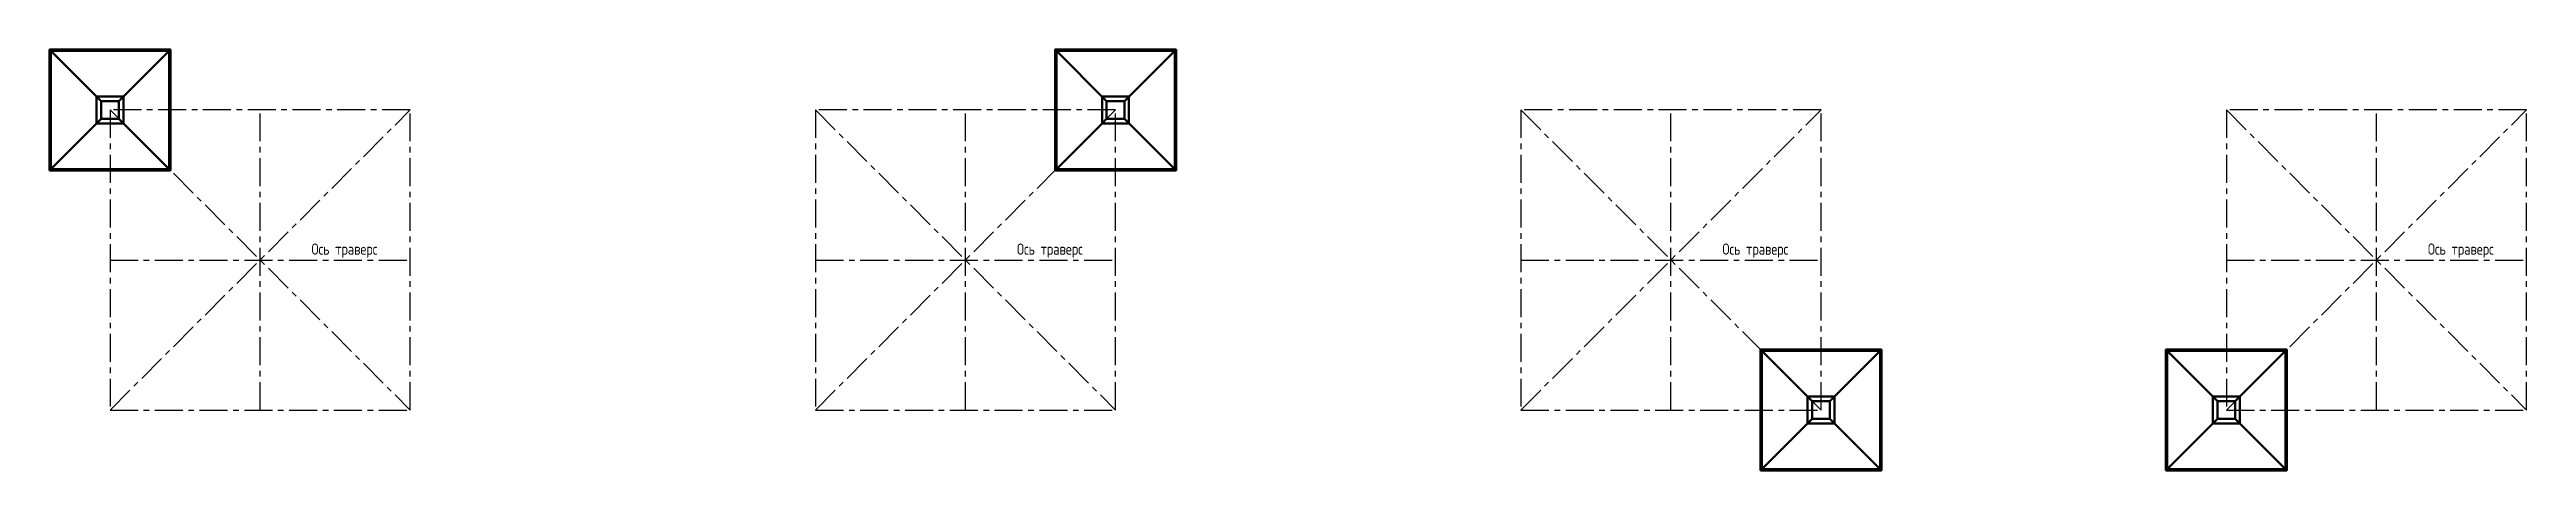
# Model space of a CAD drawing. Header units: millimetres. Extents: x 13371 to 72491, y -203173 to 48018.
# Drawn here: x 15691 to 70991, y 38618 to 48018 of the extents above; entities that cross this region are included whole.
import ezdxf

# ---------------------------------------------------------------- set-up
doc = ezdxf.new("R2010")
doc.units = ezdxf.units.MM
doc.linetypes.add('осевая', pattern=[2, 1.25, -0.25, 0.25, -0.25])
for name, color, linetype, lineweight in [('Осевая', 7, 'осевая', 25), ('Основная', 7, 'Continuous', 50), ('Тонкая', 7, 'Continuous', 25)]:
    doc.layers.add(name, color=color, linetype=linetype, lineweight=lineweight)
doc.styles.add('ГОСТ 2.304', font='CS_Gost2304.shx')

msp = doc.modelspace()

# ---------------------------------------------------------------- texts
at = {"layer": 'Тонкая', "color": 7, "linetype": 'Continuous', "ltscale": 100, "style": 'ГОСТ 2.304'}
for p in [(21540.6, 43437.3), (37290.6, 43437.3), (53040.6, 43437.3), (68790.6, 43437.3)]:
    msp.add_text('Ось траверс', height=250, dxfattribs=at).set_placement(p)

# ---------------------------------------------------------------- linework, layer by layer
at = {"layer": 'Осевая', "ltscale": 500}
for p, q in [((17041.4, 39968.2), (23741.4, 46668.2)), ((17041.4, 46668.2), (23741.4, 39968.2)), ((20391.4, 39968.2), (20391.4, 46668.2)), ((32791.4, 39968.2), (39491.4, 46668.2)), ((32791.4, 46668.2), (39491.4, 39968.2)), ((36141.4, 39968.2), (36141.4, 46668.2)), ((48541.4, 39968.2), (55241.4, 46668.2)), ((48541.4, 46668.2), (55241.4, 39968.2)), ((51891.4, 39968.2), (51891.4, 46668.2)), ((64291.4, 39968.2), (70991.4, 46668.2)), ((64291.4, 46668.2), (70991.4, 39968.2)), ((67641.4, 39968.2), (67641.4, 46668.2)), ((17041.4, 43318.2), (23741.4, 43318.2)), ((32791.4, 43318.2), (39491.4, 43318.2)), ((48541.4, 43318.2), (55241.4, 43318.2)), ((64291.4, 43318.2), (70991.4, 43318.2))]:
    msp.add_line(p, q, dxfattribs=at)
for points in [[(17041.4, 39968.2), (23741.4, 39968.2), (23741.4, 46668.2), (17041.4, 46668.2), (17041.4, 39968.2)], [(32791.4, 39968.2), (39491.4, 39968.2), (39491.4, 46668.2), (32791.4, 46668.2), (32791.4, 39968.2)], [(48541.4, 39968.2), (55241.4, 39968.2), (55241.4, 46668.2), (48541.4, 46668.2), (48541.4, 39968.2)], [(64291.4, 39968.2), (70991.4, 39968.2), (70991.4, 46668.2), (64291.4, 46668.2), (64291.4, 39968.2)]]:
    msp.add_lwpolyline(points, dxfattribs=at)
at = {"layer": 'Основная', "ltscale": 100}
for p, q in [((15691.4, 48018.2), (16841.4, 46868.2)), ((17241.4, 46868.2), (18391.4, 48018.2)), ((38141.4, 48018.2), (39291.4, 46868.2)), ((39691.4, 46868.2), (40841.4, 48018.2)), ((16741.4, 46368.2), (16841.4, 46468.2)), ((17241.4, 46468.2), (18391.4, 45318.2)), ((39191.4, 46368.2), (39291.4, 46468.2)), ((39691.4, 46468.2), (40841.4, 45318.2)), ((15691.4, 45318.2), (16741.4, 46368.2)), ((38141.4, 45318.2), (39191.4, 46368.2)), ((53891.4, 41318.2), (55041.4, 40168.2)), ((55441.4, 40168.2), (56591.4, 41318.2)), ((62941.4, 41318.2), (64091.4, 40168.2)), ((64491.4, 40168.2), (65641.4, 41318.2)), ((53891.4, 38618.2), (54941.4, 39668.2)), ((54941.4, 39668.2), (55041.4, 39768.2)), ((55441.4, 39768.2), (56591.4, 38618.2)), ((62941.4, 38618.2), (63991.4, 39668.2)), ((63991.4, 39668.2), (64091.4, 39768.2)), ((64491.4, 39768.2), (65641.4, 38618.2))]:
    msp.add_line(p, q, dxfattribs=at)
for points in [[(15691.4, 45318.2), (18391.4, 45318.2), (18391.4, 48018.2), (15691.4, 48018.2), (15691.4, 45318.2)], [(15721.4, 45348.2), (18361.4, 45348.2), (18361.4, 47988.2), (15721.4, 47988.2), (15721.4, 45348.2)], [(38141.4, 45318.2), (40841.4, 45318.2), (40841.4, 48018.2), (38141.4, 48018.2), (38141.4, 45318.2)], [(38171.4, 45348.2), (40811.4, 45348.2), (40811.4, 47988.2), (38171.4, 47988.2), (38171.4, 45348.2)], [(16741.4, 46368.2), (17341.4, 46368.2), (17341.4, 46968.2), (16741.4, 46968.2), (16741.4, 46368.2)], [(16841.4, 46468.2), (17241.4, 46468.2), (17241.4, 46868.2), (16841.4, 46868.2), (16841.4, 46468.2)], [(39191.4, 46368.2), (39791.4, 46368.2), (39791.4, 46968.2), (39191.4, 46968.2), (39191.4, 46368.2)], [(39291.4, 46468.2), (39691.4, 46468.2), (39691.4, 46868.2), (39291.4, 46868.2), (39291.4, 46468.2)], [(53891.4, 38618.2), (56591.4, 38618.2), (56591.4, 41318.2), (53891.4, 41318.2), (53891.4, 38618.2)], [(53921.4, 38648.2), (56561.4, 38648.2), (56561.4, 41288.2), (53921.4, 41288.2), (53921.4, 38648.2)], [(62941.4, 38618.2), (65641.4, 38618.2), (65641.4, 41318.2), (62941.4, 41318.2), (62941.4, 38618.2)], [(62971.4, 38648.2), (65611.4, 38648.2), (65611.4, 41288.2), (62971.4, 41288.2), (62971.4, 38648.2)], [(54941.4, 39668.2), (55541.4, 39668.2), (55541.4, 40268.2), (54941.4, 40268.2), (54941.4, 39668.2)], [(55041.4, 39768.2), (55441.4, 39768.2), (55441.4, 40168.2), (55041.4, 40168.2), (55041.4, 39768.2)], [(63991.4, 39668.2), (64591.4, 39668.2), (64591.4, 40268.2), (63991.4, 40268.2), (63991.4, 39668.2)], [(64091.4, 39768.2), (64491.4, 39768.2), (64491.4, 40168.2), (64091.4, 40168.2), (64091.4, 39768.2)]]:
    msp.add_lwpolyline(points, dxfattribs=at)

msp.set_redraw_order([(e.dxf.handle, doc.entitydb.next_handle()) for e in msp.query("TEXT MTEXT ATTDEF DIMENSION ARC_DIMENSION")])  # texts and dimensions are drawn at this point

doc.saveas('drawing.dxf')
